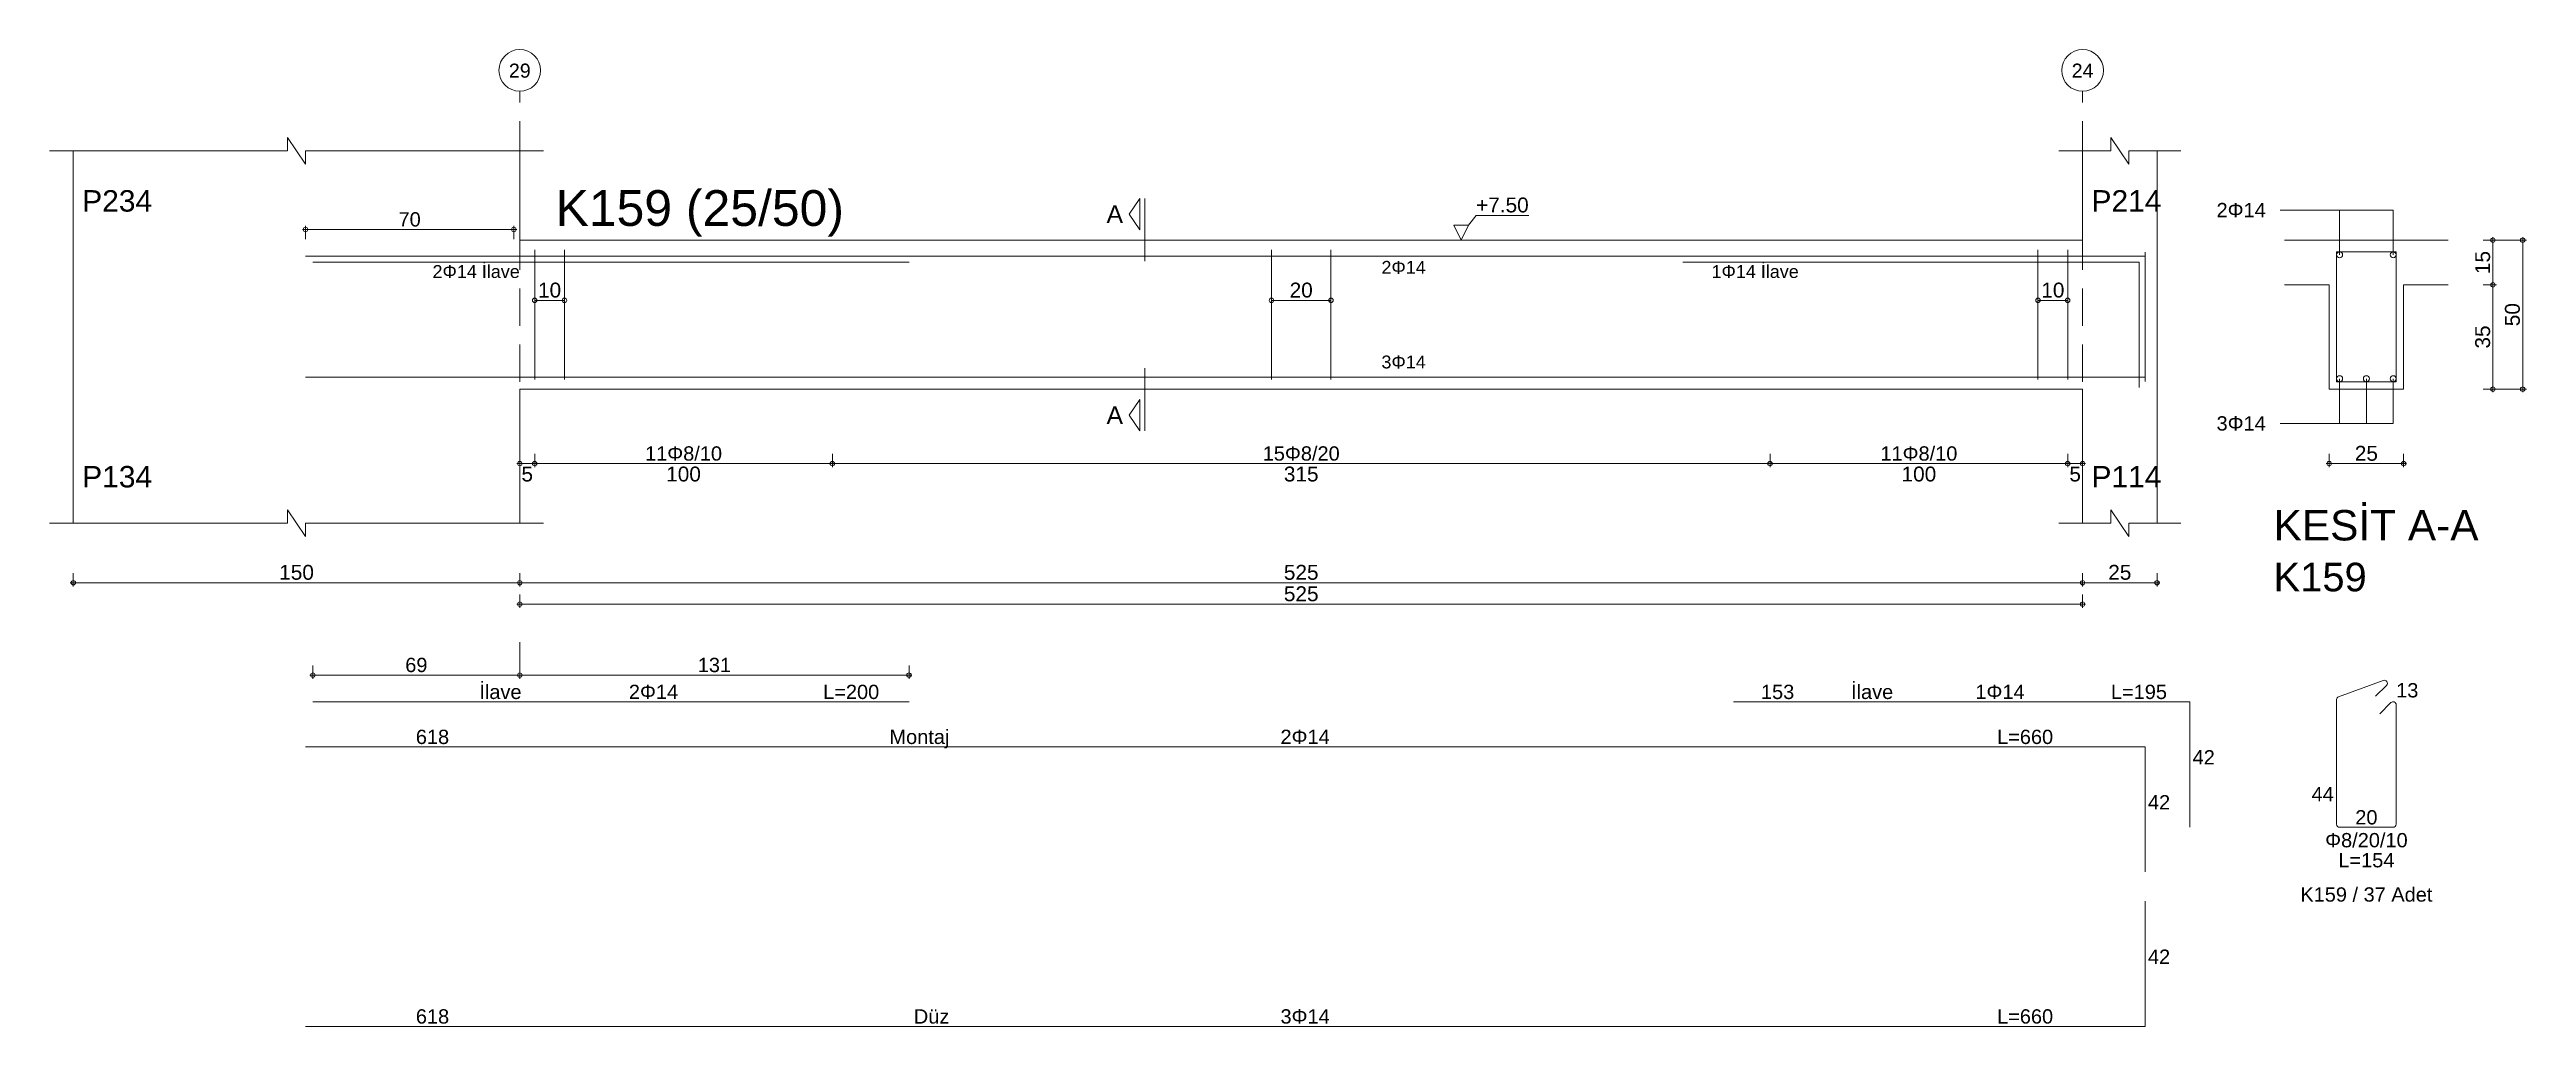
# Model space of a CAD drawing. Header units: millimetres. Extents: x 23801 to 80069, y 9628 to 14137.
# Drawn here: x 47151 to 48399, y 13042 to 13534 of the extents above; entities that cross this region are included whole.
import ezdxf

# ---------------------------------------------------------------- set-up
doc = ezdxf.new("R2010")
doc.units = ezdxf.units.MM
doc.linetypes.add('DASHDOT2', pattern=[12.7, 6.35, -3.175, 0, -3.175])
doc.linetypes.add('DASHED4', pattern=[18.75, 12.5, -6.25])
doc.layers.add('aks', color=251, linetype='DASHDOT2', lineweight=35)
for name, color, linetype in [('Donatı Topl. Uzun. Yazısı', 7, 'Continuous'), ('Donatı Uz. Yazısı', 7, 'Continuous'), ('Donatı Yazısı', 7, 'Continuous'), ('Donatı Çizgisi', 7, 'Continuous'), ('Kiriş', 7, 'Continuous'), ('Standart', 7, 'Continuous'), ('Ölçülendirme', 7, 'Continuous')]:
    doc.layers.add(name, color=color, linetype=linetype)
doc.styles.add('arial_1_18', font='arial.ttf', dxfattribs={"height": 0.2})

# ---------------------------------------------------------------- blocks, each defined once
blk = doc.blocks.new('IDE475Entity7422')
at = {"layer": 'aks', "color": 30, "linetype": 'DASHED4', "lineweight": 5}
for points in [[(1964.32, 1648.65), (1964.32, 1783.65)], [(2489.32, 1648.65), (2489.32, 1783.65)], [(1964.32, 1587.65), (1964.32, 1598.65)]]:
    blk.add_lwpolyline(points, dxfattribs=at)
at = {"layer": 'aks', "color": 1, "linetype": 'Continuous', "lineweight": 5}
for centre in [(1964.32, 1790.65), (2489.32, 1790.65)]:
    blk.add_circle(centre, 7, dxfattribs=at)
at = {"layer": 'Donatı Çizgisi', "color": 5, "linetype": 'Continuous', "lineweight": 5}
for points in [[(1892.32, 1728.25), (2510.32, 1728.25)], [(1894.82, 1726.25), (2095.07, 1726.25)], [(1969.32, 1686.85), (1969.32, 1730.45)], [(1979.32, 1686.85), (1979.32, 1730.45)], [(2216.82, 1686.85), (2216.82, 1730.45)], [(2236.82, 1686.85), (2236.82, 1730.45)], [(2355.07, 1726.25), (2508.32, 1726.25)], [(2474.32, 1686.85), (2474.32, 1730.45)], [(2484.32, 1686.85), (2484.32, 1730.45)], [(2508.32, 1684.25), (2508.32, 1726.25)], [(2510.32, 1686.25), (2510.32, 1729.65)], [(2574.66, 1686.15), (2574.66, 1729.75)], [(2574.66, 1729.75), (2594.66, 1729.75)], [(2594.66, 1686.15), (2594.66, 1729.75)], [(1892.32, 1687.65), (2510.32, 1687.65)], [(2574.66, 1686.15), (2594.66, 1686.15)], [(2575.33, 1580.39), (2590.33, 1585.86)], [(2587.76, 1580.54), (2591.4, 1584.18)], [(1894.82, 1578.65), (2095.07, 1578.65)], [(2372.07, 1578.65), (2525.32, 1578.65)], [(2525.32, 1536.65), (2525.32, 1578.65)], [(2574.66, 1537.57), (2574.66, 1579.44)], [(2589.14, 1574.63), (2592.92, 1578.41)], [(2594.66, 1537.57), (2594.66, 1577.69)], [(1892.32, 1563.55), (2510.32, 1563.55)], [(2510.32, 1521.55), (2510.32, 1563.55)], [(2575.68, 1536.55), (2593.64, 1536.55)], [(2510.32, 1469.7), (2510.32, 1511.7)], [(1892.32, 1469.7), (2510.32, 1469.7)]]:
    blk.add_lwpolyline(points, dxfattribs=at)
for centre in [(2575.66, 1728.75), (2593.66, 1728.75), (2575.66, 1687.15), (2584.66, 1687.15), (2593.66, 1687.15)]:
    blk.add_circle(centre, 1, dxfattribs=at)
for centre, start, end in [((2590.68, 1584.9), 315, 110), ((2575.68, 1579.44), 110, 180), ((2593.64, 1577.69), 0, 135), ((2575.68, 1537.57), 180, 270), ((2593.64, 1537.57), 270, 0)]:
    blk.add_arc(centre, 1.02, start, end, dxfattribs=at)
at = {"layer": 'Kiriş', "color": 1, "linetype": 'Continuous', "lineweight": 5}
for points in [[(1886.32, 1763.65), (1886.32, 1768.15)], [(1892.32, 1759.15), (1886.32, 1768.15)], [(2498.82, 1763.65), (2498.82, 1768.15)], [(2504.82, 1759.15), (2498.82, 1768.15)], [(1806.32, 1763.65), (1886.32, 1763.65)], [(1814.32, 1638.65), (1814.32, 1763.65)], [(1892.32, 1759.15), (1892.32, 1763.65)], [(1892.32, 1763.65), (1972.32, 1763.65)], [(1964.32, 1733.65), (1964.32, 1763.65)], [(2481.32, 1763.65), (2498.82, 1763.65)], [(2489.32, 1733.65), (2489.32, 1763.65)], [(2504.82, 1763.65), (2522.32, 1763.65)], [(2504.82, 1759.15), (2504.82, 1763.65)], [(2514.32, 1638.65), (2514.32, 1763.65)], [(1964.32, 1733.65), (2489.32, 1733.65)], [(2557.16, 1733.65), (2612.16, 1733.65)], [(2557.16, 1718.65), (2572.16, 1718.65)], [(2572.16, 1683.65), (2572.16, 1718.65)], [(2597.16, 1718.65), (2612.16, 1718.65)], [(2597.16, 1683.65), (2597.16, 1718.65)], [(1964.32, 1683.65), (2489.32, 1683.65)], [(1964.32, 1638.65), (1964.32, 1683.65)], [(2489.32, 1638.65), (2489.32, 1683.65)], [(2572.16, 1683.65), (2597.16, 1683.65)], [(1892.32, 1634.15), (1886.32, 1643.15)], [(1886.32, 1638.65), (1886.32, 1643.15)], [(2504.82, 1634.15), (2498.82, 1643.15)], [(2498.82, 1638.65), (2498.82, 1643.15)], [(1806.32, 1638.65), (1886.32, 1638.65)], [(1892.32, 1638.65), (1972.32, 1638.65)], [(1892.32, 1634.15), (1892.32, 1638.65)], [(2481.32, 1638.65), (2498.82, 1638.65)], [(2504.82, 1638.65), (2522.32, 1638.65)], [(2504.82, 1634.15), (2504.82, 1638.65)]]:
    blk.add_lwpolyline(points, dxfattribs=at)
at = {"layer": 'Ölçülendirme', "color": 1, "linetype": 'Continuous', "lineweight": 5}
for points in [[(2169.07, 1742.4), (2172.57, 1747.65)], [(2172.57, 1737.15), (2172.57, 1747.65)], [(2174.32, 1726.65), (2174.32, 1747.65)], [(2172.57, 1737.15), (2169.07, 1742.4)], [(2283.07, 1738.65), (2285.57, 1741.98)], [(2285.57, 1741.98), (2303.25, 1741.98)], [(2555.66, 1743.75), (2593.66, 1743.75)], [(2575.66, 1728.75), (2575.66, 1743.75)], [(2593.66, 1728.75), (2593.66, 1743.75)], [(1891.32, 1737.25), (1963.32, 1737.25)], [(1892.32, 1734), (1892.32, 1738.5)], [(1962.32, 1734), (1962.32, 1738.5)], [(2280.57, 1733.65), (2278.07, 1738.65)], [(2278.07, 1738.65), (2283.07, 1738.65)], [(2283.07, 1738.65), (2280.57, 1733.65)], [(2280.57, 1733.65), (2280.57, 1733.65)], [(2623.91, 1733.65), (2638.41, 1733.65)], [(2627.16, 1682.65), (2627.16, 1734.65)], [(2637.16, 1682.65), (2637.16, 1734.65)], [(2623.91, 1718.65), (2628.41, 1718.65)], [(1969.32, 1713.45), (1979.32, 1713.45)], [(2216.82, 1713.45), (2236.82, 1713.45)], [(2474.32, 1713.45), (2484.32, 1713.45)], [(2174.32, 1669.65), (2174.32, 1690.65)], [(2575.66, 1672.15), (2575.66, 1687.15)], [(2584.66, 1672.15), (2584.66, 1687.15)], [(2593.66, 1672.15), (2593.66, 1687.15)], [(2623.91, 1683.65), (2638.41, 1683.65)], [(2169.07, 1674.9), (2172.57, 1680.15)], [(2172.57, 1669.65), (2169.07, 1674.9)], [(2172.57, 1669.65), (2172.57, 1680.15)], [(2555.66, 1672.15), (2593.66, 1672.15)], [(1963.32, 1658.65), (2490.32, 1658.65)], [(1964.32, 1657.4), (1964.32, 1661.9)], [(1969.32, 1657.4), (1969.32, 1661.9)], [(2069.32, 1657.4), (2069.32, 1661.9)], [(2384.32, 1657.4), (2384.32, 1661.9)], [(2484.32, 1657.4), (2484.32, 1661.9)], [(2489.32, 1657.4), (2489.32, 1661.9)], [(2571.16, 1658.65), (2598.16, 1658.65)], [(2572.16, 1657.4), (2572.16, 1661.9)], [(2597.16, 1657.4), (2597.16, 1661.9)], [(1813.32, 1618.65), (2515.32, 1618.65)], [(1814.32, 1617.4), (1814.32, 1621.9)], [(1964.32, 1617.4), (1964.32, 1621.9)], [(1964.32, 1610.2), (1964.32, 1614.7)], [(2489.32, 1617.4), (2489.32, 1621.9)], [(2489.32, 1610.2), (2489.32, 1614.7)], [(2514.32, 1617.4), (2514.32, 1621.9)], [(1963.32, 1611.45), (2490.32, 1611.45)], [(1894.82, 1586.4), (1894.82, 1590.9)], [(1964.32, 1586.4), (1964.32, 1590.9)], [(1964.32, 1586.4), (1964.32, 1590.9)], [(2095.07, 1586.4), (2095.07, 1590.9)], [(1893.82, 1587.65), (1965.32, 1587.65)], [(1963.32, 1587.65), (2096.07, 1587.65)]]:
    blk.add_lwpolyline(points, dxfattribs=at)
for centre in [(1892.32, 1737.25), (1962.32, 1737.25), (2627.16, 1733.65), (2637.16, 1733.65), (1969.32, 1713.45), (1979.32, 1713.45), (2216.82, 1713.45), (2236.82, 1713.45), (2474.32, 1713.45), (2484.32, 1713.45), (2627.16, 1718.65), (2627.16, 1683.65), (2637.16, 1683.65), (1964.32, 1658.65), (1969.32, 1658.65), (1969.32, 1658.65), (2069.32, 1658.65), (2069.32, 1658.65), (2384.32, 1658.65), (2384.32, 1658.65), (2484.32, 1658.65), (2484.32, 1658.65), (2489.32, 1658.65), (2572.16, 1658.65), (2597.16, 1658.65), (1814.32, 1618.65), (1964.32, 1618.65), (1964.32, 1618.65), (2489.32, 1618.65), (2489.32, 1618.65), (2514.32, 1618.65), (1964.32, 1611.45), (2489.32, 1611.45), (1894.82, 1587.65), (1964.32, 1587.65), (1964.32, 1587.65), (2095.07, 1587.65)]:
    blk.add_circle(centre, 0.75, dxfattribs=at)
at = {"layer": 'aks', "color": 1, "linetype": 'Continuous', "lineweight": 5, "style": 'arial_1_18'}
for s, p in [('29', (1960.65, 1788.21)), ('24', (2485.65, 1788.21))]:
    blk.add_text(s, height=4.725, dxfattribs=at).set_placement(p)
at = {"layer": 'Donatı Topl. Uzun. Yazısı', "color": 1, "linetype": 'Continuous', "lineweight": 5, "style": 'arial_1_18'}
for s, p in [('L=200', (2066.23, 1579.61)), ('L=195', (2498.83, 1579.61)), ('L=660', (2460.59, 1564.51)), ('L=154', (2575.24, 1523.11)), ('L=660', (2460.59, 1470.66))]:
    blk.add_text(s, height=4.8, dxfattribs=at).set_placement(p)
at = {"layer": 'Donatı Uz. Yazısı', "color": 1, "linetype": 'Continuous', "lineweight": 5, "style": 'arial_1_18'}
for s, p in [('153', (2381.27, 1579.61)), ('13', (2594.66, 1580.15)), ('618', (1929.4, 1564.51)), ('42', (2526.28, 1557.65)), ('44', (2566.24, 1545.27)), ('42', (2511.28, 1542.55)), ('20', (2580.93, 1537.51)), ('42', (2511.28, 1490.7)), ('618', (1929.4, 1470.66))]:
    blk.add_text(s, height=4.8, dxfattribs=at).set_placement(p)
at = {"layer": 'Donatı Yazısı', "color": 5, "linetype": 'Continuous', "lineweight": 5, "style": 'arial_1_18'}
for s, height, p in [('2Φ14', 4.8, (2534.32, 1741.35)), ('2Φ14 İlave', 4.32, (1935.01, 1720.97)), ('1Φ14 İlave', 4.32, (2364.67, 1720.97)), ('3Φ14', 4.8, (2534.32, 1669.75)), ('2Φ14', 4.8, (2000.96, 1579.61)), ('1Φ14', 4.8, (2453.3, 1579.61)), ('2Φ14', 4.8, (2219.86, 1564.51)), ('Φ8/20/10', 4.8, (2570.8, 1529.83)), ('K159 / 37 Adet', 4.8, (2562.47, 1511.59)), ('3Φ14', 4.8, (2219.86, 1470.66))]:
    blk.add_text(s, height=height, dxfattribs=at).set_placement(p)
for s, p in [('2Φ14', (2253.78, 1722.37)), ('3Φ14', (2253.78, 1690.61))]:
    blk.add_text(s, height=4.32, rotation=360, dxfattribs=at).set_placement(p)
at = {"layer": 'Donatı Yazısı', "color": 1, "linetype": 'Continuous', "lineweight": 5, "style": 'arial_1_18'}
for s, p in [('İlave', (1950.74, 1579.61)), ('İlave', (2411.54, 1579.61)), ('Montaj', (2088.5, 1564.51)), ('Düz', (2096.7, 1470.66))]:
    blk.add_text(s, height=4.8, dxfattribs=at).set_placement(p)
at = {"layer": 'Kiriş', "color": 1, "linetype": 'Continuous', "lineweight": 5, "style": 'arial_1_18'}
for s, height, p in [('P234', 7.2, (1817.32, 1743.25)), ('K159 (25/50)', 12, (1976.32, 1738.45)), ('P214', 7.2, (2492.32, 1743.25)), ('P134', 7.2, (1817.32, 1650.65)), ('P114', 7.2, (2492.32, 1650.65)), ('KESİT A-A', 10.2, (2553.46, 1632.85)), ('K159', 9.6, (2553.46, 1615.77))]:
    blk.add_text(s, height=height, dxfattribs=at).set_placement(p)
at = {"layer": 'Ölçülendirme', "color": 1, "linetype": 'Continuous', "lineweight": 5, "style": 'arial_1_18'}
for s, height, p in [('+7.50', 5, (2285.57, 1742.98)), ('70', 4.8, (1923.59, 1738.25)), ('A', 5.95, (2161.43, 1739.42)), ('A', 5.95, (2161.43, 1671.92)), ('25', 5, (2580.77, 1659.61)), ('5', 5, (1964.88, 1652.65)), ('100', 5, (2013.5, 1652.65)), ('315', 5, (2221, 1652.65)), ('100', 5, (2428.5, 1652.65)), ('5', 5, (2484.88, 1652.65)), ('150', 5, (1883.5, 1619.65)), ('525', 5, (2221, 1619.65)), ('25', 5, (2497.94, 1619.65)), ('525', 5, (2221, 1612.45))]:
    blk.add_text(s, height=height, dxfattribs=at).set_placement(p)
for s, rotation, p in [('15', 90, (2626.2, 1722.27)), ('10', 360, (1970.44, 1714.41)), ('20', 360, (2222.94, 1714.41)), ('10', 360, (2475.44, 1714.41)), ('50', 90, (2636.2, 1704.77)), ('35', 90, (2626.2, 1697.27))]:
    blk.add_text(s, height=5, rotation=rotation, dxfattribs=at).set_placement(p)
at = {"layer": 'Ölçülendirme', "color": 5, "linetype": 'Continuous', "lineweight": 5, "style": 'arial_1_18'}
for s, p in [('11Φ8/10', (2006.4, 1659.65)), ('15Φ8/20', (2213.9, 1659.65)), ('11Φ8/10', (2421.4, 1659.65)), ('69', (1925.84, 1588.65)), ('131', (2024.11, 1588.65))]:
    blk.add_text(s, height=4.8, dxfattribs=at).set_placement(p)

msp = doc.modelspace()

# ---------------------------------------------------------------- block references
at = {"layer": 'Standart', "xscale": 1.5, "yscale": 1.5, "zscale": 1.5}
msp.add_blockref('IDE475Entity7422', (44441.7, 10837.3), dxfattribs=at)

doc.saveas('drawing.dxf')
